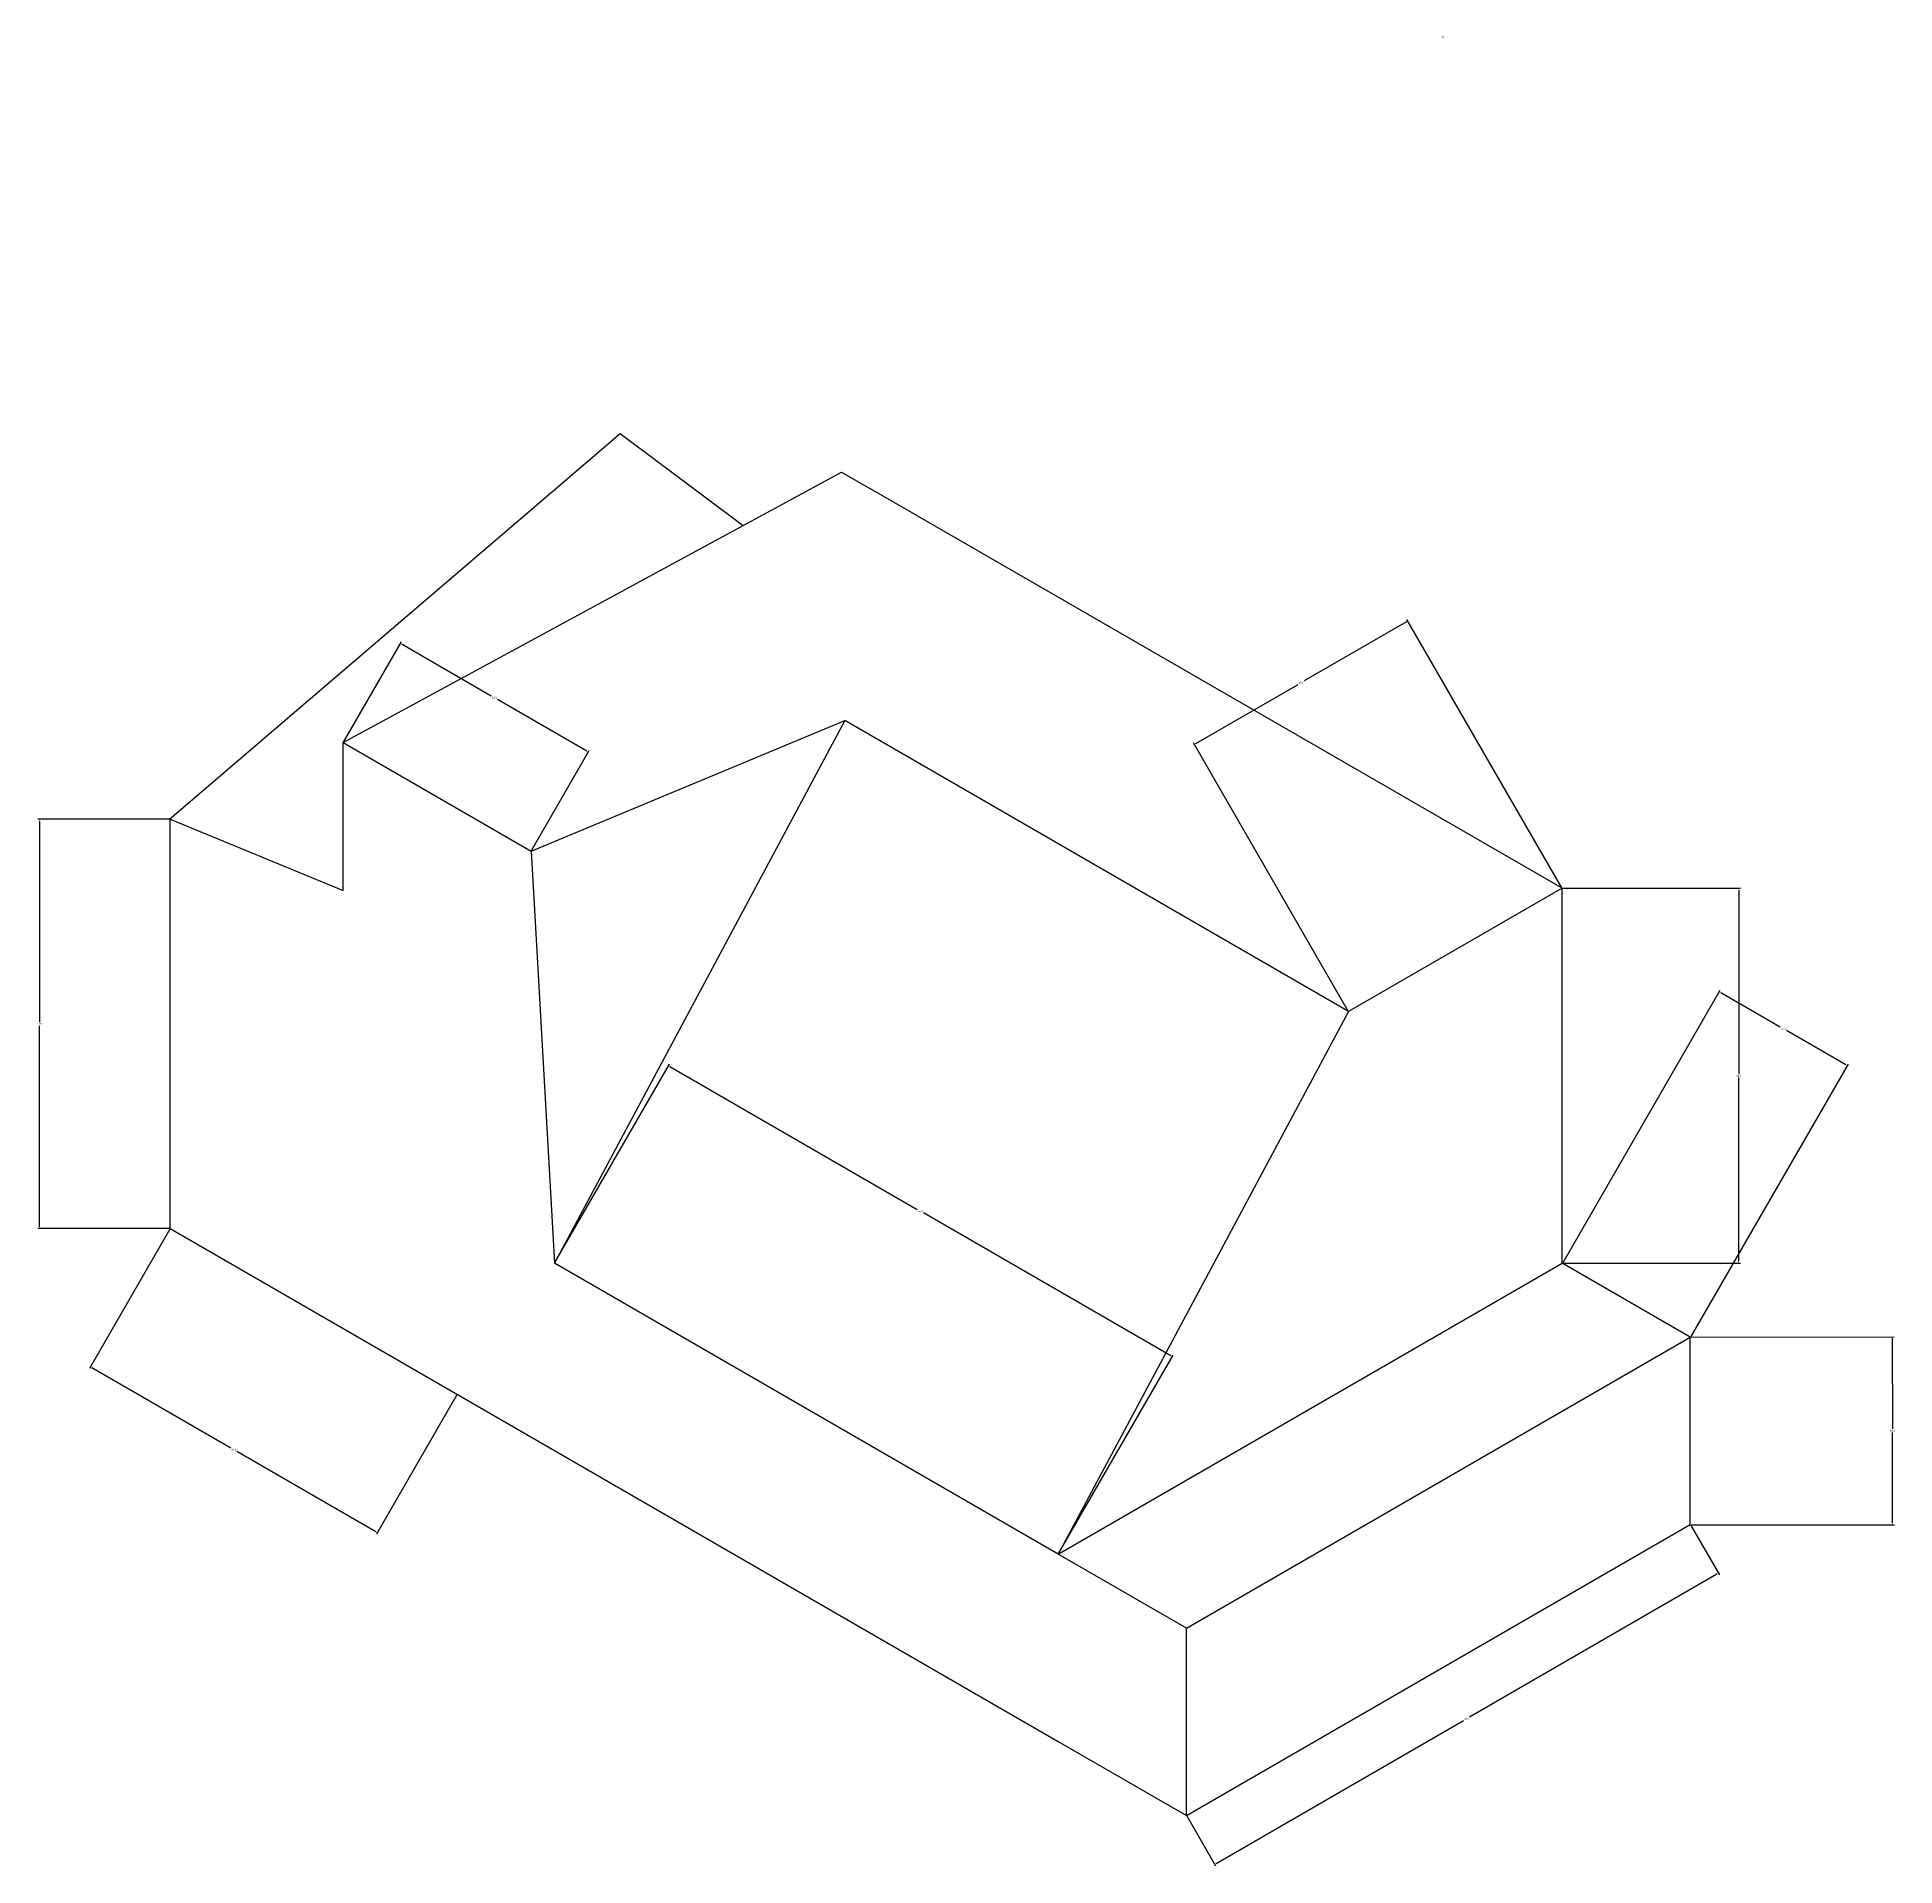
# Model space of a CAD drawing. Header units: centimetres. Extents: x -88 to 100, y -190 to 41.
# Drawn here: x -88 to 100.4, y -189.8 to -4.4 of the extents above; entities that cross this region are included whole.
import ezdxf

# ---------------------------------------------------------------- set-up
doc = ezdxf.new("R2010")
doc.units = ezdxf.units.CM
doc.header["$MEASUREMENT"] = 0
doc.linetypes.add('ACAD_ISO03W100', pattern=[30, 12, -18])
doc.dimstyles.get("Standard").update_dxf_attribs({"dimtxt": 0.18, "dimasz": 0.18, "dimexe": 0.18, "dimexo": 0.0625, "dimgap": 0.09, "dimtad": 0, "dimtih": 1, "dimtoh": 1, "dimdec": 1, "dimzin": 0, "dimdsep": 46, "dimtxsty": 'Standard', "dimcen": 0.09, "dimadec": 0, "dimazin": 0, "dimtfac": 1, "dimtdec": 1, "dimtofl": 0, "dimtmove": 0, "dimatfit": 3, "dimfxl": 1, "dimtolj": 1, "dimtzin": 0, "dimarcsym": 0})

# ---------------------------------------------------------------- blocks, each defined once
blk = doc.blocks.new('*D15')
at = {"color": 0, "linetype": 'ByBlock', "lineweight": -2}
for p, q in [((66.77, -90.7), (84.81, -90.7)), ((84.63, -90.88), (84.63, -109.52)), ((84.63, -128.52), (84.63, -109.88)), ((66.77, -128.7), (84.81, -128.7))]:
    blk.add_line(p, q, dxfattribs=at)
at = {"color": 0, "linetype": 'ByBlock'}
for points in [[(84.6, -90.88), (84.66, -90.88), (84.63, -90.7)], [(84.6, -128.52), (84.66, -128.52), (84.63, -128.7)]]:
    blk.add_solid(points, dxfattribs=at)
at = {"layer": 'Defpoints', "color": 0, "linetype": 'ByBlock'}
for p in [(66.7, -90.7), (66.7, -128.7), (84.63, -128.7)]:
    blk.add_point(p, dxfattribs=at)
at = {"color": 0, "linetype": 'ByBlock', "insert": (84.63, -109.7), "char_height": 0.18, "attachment_point": 5}
blk.add_mtext('\\A1;38.0', dxfattribs=at)
blk = doc.blocks.new('*D16')
at = {"color": 0, "linetype": 'ByBlock', "lineweight": -2}
for p, q in [((79.72, -155.25), (82.65, -160.31)), ((82.4, -160.24), (57.32, -174.72)), ((31.62, -189.56), (56.7, -175.08)), ((28.63, -184.75), (31.55, -189.81))]:
    blk.add_line(p, q, dxfattribs=at)
at = {"color": 0, "linetype": 'ByBlock'}
for points in [[(82.38, -160.22), (82.41, -160.27), (82.56, -160.15)], [(31.6, -189.54), (31.63, -189.59), (31.46, -189.65)]]:
    blk.add_solid(points, dxfattribs=at)
at = {"layer": 'Defpoints', "color": 0, "linetype": 'ByBlock'}
for p in [(79.69, -155.2), (82.56, -160.15), (28.6, -184.7)]:
    blk.add_point(p, dxfattribs=at)
at = {"color": 0, "linetype": 'ByBlock', "insert": (57.01, -174.9), "char_height": 0.18, "attachment_point": 5}
blk.add_mtext('\\A1;59.0', dxfattribs=at)
blk = doc.blocks.new('*D17')
at = {"color": 0, "linetype": 'ByBlock', "lineweight": -2}
for p, q in [((79.76, -136.2), (100.37, -136.16)), ((100.19, -136.34), (100.21, -145.51)), ((100.22, -155.04), (100.21, -145.87)), ((79.79, -155.25), (100.4, -155.22))]:
    blk.add_line(p, q, dxfattribs=at)
at = {"color": 0, "linetype": 'ByBlock'}
for points in [[(100.22, -136.34), (100.16, -136.34), (100.19, -136.16)], [(100.25, -155.04), (100.19, -155.04), (100.22, -155.22)]]:
    blk.add_solid(points, dxfattribs=at)
at = {"layer": 'Defpoints', "color": 0, "linetype": 'ByBlock'}
for p in [(79.69, -136.2), (79.72, -155.25), (100.22, -155.22)]:
    blk.add_point(p, dxfattribs=at)
at = {"color": 0, "linetype": 'ByBlock', "insert": (100.21, -145.69), "char_height": 0.18, "attachment_point": 5}
blk.add_mtext('\\A1;19.1', dxfattribs=at)
blk = doc.blocks.new('*D18')
at = {"color": 0, "linetype": 'ByBlock', "lineweight": -2}
for p, q in [((66.8, -128.64), (82.74, -101.03)), ((82.8, -101.28), (88.83, -104.76)), ((95.48, -108.6), (89.45, -105.12)), ((79.79, -136.14), (95.73, -108.53))]:
    blk.add_line(p, q, dxfattribs=at)
at = {"color": 0, "linetype": 'ByBlock'}
for points in [[(82.82, -101.25), (82.79, -101.3), (82.65, -101.19)], [(95.5, -108.57), (95.47, -108.62), (95.64, -108.69)]]:
    blk.add_solid(points, dxfattribs=at)
at = {"layer": 'Defpoints', "color": 0, "linetype": 'ByBlock'}
for p in [(95.64, -108.69), (66.77, -128.7), (79.76, -136.2)]:
    blk.add_point(p, dxfattribs=at)
at = {"color": 0, "linetype": 'ByBlock', "insert": (89.14, -104.94), "char_height": 0.18, "attachment_point": 5}
blk.add_mtext('\\A1;15.0', dxfattribs=at)
blk = doc.blocks.new('*D19')
at = {"color": 0, "linetype": 'ByBlock', "lineweight": -2}
for p, q in [((-74.49, -125.25), (-82.64, -139.37)), ((-82.4, -139.3), (-68.31, -147.44)), ((-45.38, -142.05), (-53.54, -156.17)), ((-53.6, -155.93), (-67.69, -147.8))]:
    blk.add_line(p, q, dxfattribs=at)
at = {"color": 0, "linetype": 'ByBlock'}
for points in [[(-82.38, -139.28), (-82.41, -139.33), (-82.55, -139.21)], [(-53.59, -155.9), (-53.62, -155.95), (-53.45, -156.02)]]:
    blk.add_solid(points, dxfattribs=at)
at = {"layer": 'Defpoints', "color": 0, "linetype": 'ByBlock'}
for p in [(-74.46, -125.2), (-45.35, -142), (-53.45, -156.02)]:
    blk.add_point(p, dxfattribs=at)
at = {"color": 0, "linetype": 'ByBlock', "insert": (-68, -147.62), "char_height": 0.18, "attachment_point": 5}
blk.add_mtext('\\A1;33.6', dxfattribs=at)
blk = doc.blocks.new('*D20')
at = {"color": 0, "linetype": 'ByBlock', "lineweight": -2}
for p, q in [((-74.52, -83.7), (-87.9, -83.7)), ((-87.72, -83.88), (-87.72, -104.27)), ((-87.72, -125.02), (-87.72, -104.63)), ((-74.52, -125.2), (-87.9, -125.2))]:
    blk.add_line(p, q, dxfattribs=at)
at = {"color": 0, "linetype": 'ByBlock'}
for points in [[(-87.75, -83.88), (-87.69, -83.88), (-87.72, -83.7)], [(-87.75, -125.02), (-87.69, -125.02), (-87.72, -125.2)]]:
    blk.add_solid(points, dxfattribs=at)
at = {"layer": 'Defpoints', "color": 0, "linetype": 'ByBlock'}
for p in [(-87.72, -83.7), (-74.46, -83.7), (-74.46, -125.2)]:
    blk.add_point(p, dxfattribs=at)
at = {"color": 0, "linetype": 'ByBlock', "insert": (-87.72, -104.45), "char_height": 0.18, "attachment_point": 5}
blk.add_mtext('\\A1;41.5', dxfattribs=at)
blk = doc.blocks.new('*D21')
at = {"color": 0, "linetype": 'ByBlock', "lineweight": -2}
for p, q in [((-35.46, -128.64), (-23.84, -108.53)), ((-23.78, -108.77), (1.3, -123.25)), ((27.01, -138.09), (1.93, -123.61)), ((15.64, -158.14), (27.25, -138.03))]:
    blk.add_line(p, q, dxfattribs=at)
at = {"color": 0, "linetype": 'ByBlock'}
for points in [[(-23.76, -108.75), (-23.79, -108.8), (-23.93, -108.68)], [(27.02, -138.07), (26.99, -138.12), (27.16, -138.18)]]:
    blk.add_solid(points, dxfattribs=at)
at = {"layer": 'Defpoints', "color": 0, "linetype": 'ByBlock'}
for p in [(-35.49, -128.7), (27.16, -138.18), (15.61, -158.2)]:
    blk.add_point(p, dxfattribs=at)
at = {"color": 0, "linetype": 'ByBlock', "insert": (1.62, -123.43), "char_height": 0.18, "attachment_point": 5}
blk.add_mtext('\\A1;59.0', dxfattribs=at)
blk = doc.blocks.new('*D22')
at = {"color": 0, "linetype": 'ByBlock', "lineweight": -2}
for p, q in [((50.91, -63.69), (40.55, -69.67)), ((66.67, -90.64), (50.97, -63.45)), ((29.57, -76.01), (39.92, -70.03)), ((45.02, -103.14), (29.32, -75.95))]:
    blk.add_line(p, q, dxfattribs=at)
at = {"color": 0, "linetype": 'ByBlock'}
for points in [[(50.89, -63.67), (50.92, -63.72), (51.06, -63.6)], [(29.55, -75.99), (29.58, -76.04), (29.41, -76.1)]]:
    blk.add_solid(points, dxfattribs=at)
at = {"layer": 'Defpoints', "color": 0, "linetype": 'ByBlock'}
for p in [(51.06, -63.6), (66.7, -90.7), (45.05, -103.2)]:
    blk.add_point(p, dxfattribs=at)
at = {"color": 0, "linetype": 'ByBlock', "insert": (40.24, -69.85), "char_height": 0.18, "attachment_point": 5}
blk.add_mtext('\\A1;25.0', dxfattribs=at)
blk = doc.blocks.new('*D23')
at = {"color": 0, "linetype": 'ByBlock', "lineweight": -2}
for p, q in [((-56.88, -75.87), (-51.02, -65.72)), ((-50.95, -65.96), (-41.9, -71.19)), ((-32.21, -76.78), (-41.27, -71.55)), ((-37.83, -86.87), (-31.97, -76.72))]:
    blk.add_line(p, q, dxfattribs=at)
at = {"color": 0, "linetype": 'ByBlock'}
for points in [[(-50.94, -65.94), (-50.97, -65.99), (-51.11, -65.87)], [(-32.2, -76.76), (-32.23, -76.81), (-32.06, -76.87)]]:
    blk.add_solid(points, dxfattribs=at)
at = {"layer": 'Defpoints', "color": 0, "linetype": 'ByBlock'}
for p in [(-56.91, -75.92), (-32.06, -76.87), (-37.86, -86.92)]:
    blk.add_point(p, dxfattribs=at)
at = {"color": 0, "linetype": 'ByBlock', "insert": (-41.58, -71.37), "char_height": 0.18, "attachment_point": 5}
blk.add_mtext('\\A1;22.0', dxfattribs=at)

msp = doc.modelspace()

# ---------------------------------------------------------------- linework, layer by layer
at = {"linetype": 'ACAD_ISO03W100'}
msp.add_line((54.63, -4.4), (54.57, -4.4), dxfattribs=at)
at = {"linetype": 'ByBlock'}
for p, q in [((-74.52, -83.7), (-28.84, -44.58)), ((-28.84, -44.58), (-16.36, -53.92)), ((-16.36, -53.92), (-6.37, -48.51)), ((-6.37, -48.51), (-3.44, -50.2)), ((66.7, -90.7), (-3.44, -50.2)), ((-56.91, -75.92), (-16.36, -53.92)), ((-37.86, -86.92), (-6.04, -73.7)), ((-6.04, -73.7), (-35.49, -128.7)), ((45.05, -103.2), (-6.04, -73.7)), ((-56.91, -90.92), (-56.91, -75.92)), ((-56.91, -75.92), (-37.86, -86.92)), ((-74.46, -125.2), (-74.46, -83.7)), ((-74.46, -83.7), (-56.91, -90.92)), ((-37.86, -86.92), (-35.49, -128.7)), ((66.7, -90.7), (45.05, -103.2)), ((66.7, -128.7), (66.7, -90.7)), ((45.05, -103.2), (15.61, -158.2)), ((-74.46, -125.2), (-35.49, -147.7)), ((15.61, -158.2), (-35.49, -128.7)), ((15.61, -158.2), (66.7, -128.7)), ((79.69, -136.2), (66.7, -128.7)), ((28.6, -165.7), (79.69, -136.2)), ((79.69, -155.2), (79.69, -136.2)), ((-35.49, -147.7), (15.61, -177.2)), ((28.6, -184.7), (79.69, -155.2)), ((28.6, -165.7), (15.61, -158.2)), ((28.6, -184.7), (28.6, -165.7)), ((15.61, -177.2), (28.6, -184.7))]:
    msp.add_line(p, q, dxfattribs=at)

# ---------------------------------------------------------------- dimensions: what is measured, and where the dimension line sits
for p1, p2, distance, picture, middle in [((45.05, -103.2), (66.7, -90.7), 31.28, '*D22', (40.24, -69.85)), ((-56.91, -75.92), (-37.86, -86.92), 11.61, '*D23', (-41.58, -71.37)), ((-74.46, -125.2), (-74.46, -83.7), 13.26, '*D20', (-87.72, -104.45)), ((66.7, -90.7), (66.7, -128.7), 17.92, '*D15', (84.63, -109.7)), ((66.77, -128.7), (79.76, -136.2), 31.76, '*D18', (89.14, -104.94)), ((-35.49, -128.7), (15.61, -158.2), 23.11, '*D21', (1.62, -123.43)), ((-74.46, -125.2), (-45.35, -142), -16.19, '*D19', (-68, -147.62)), ((79.69, -136.2), (79.72, -155.25), 20.5, '*D17', (100.21, -145.69)), ((28.6, -184.7), (79.69, -155.2), -5.72, '*D16', (57.01, -174.9))]:
    dim = msp.add_aligned_dim(p1=p1, p2=p2, distance=distance, dimstyle='Standard', dxfattribs=at)
    dim.commit()
    dim.dimension.update_dxf_attribs({"geometry": picture, "text_midpoint": middle})

doc.saveas('drawing.dxf')
